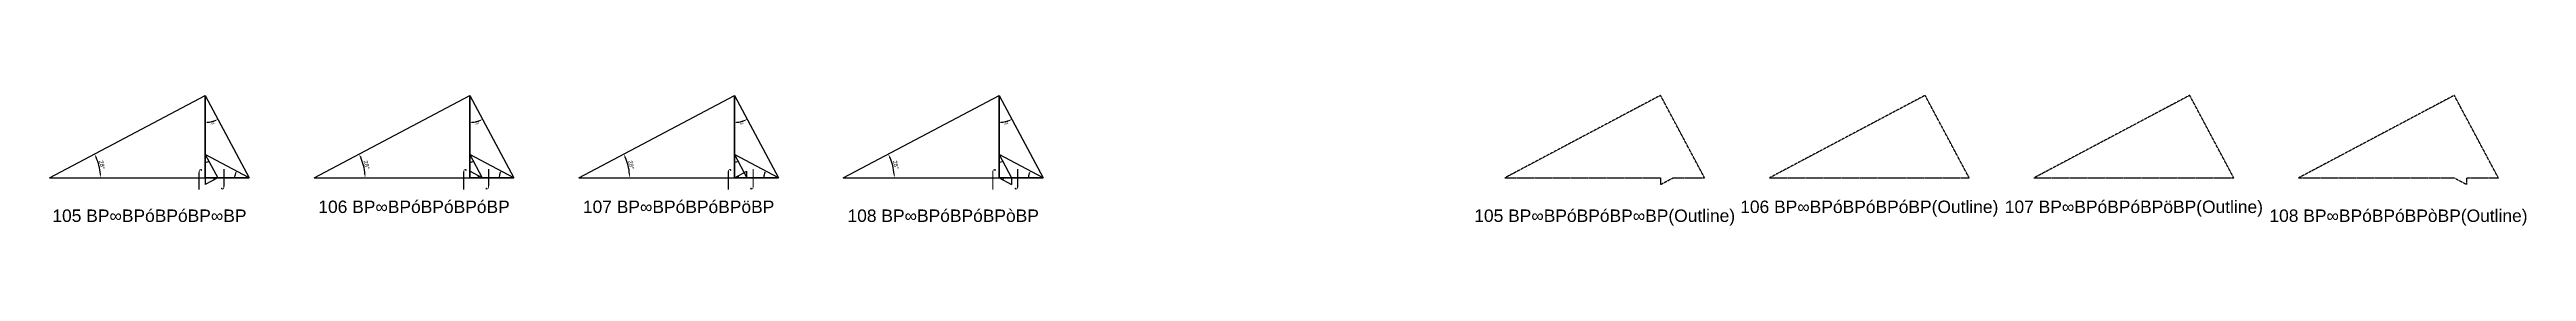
# Model space of a CAD drawing. Header units: millimetres. Extents: x 130908 to 599272, y -2842299 to 24518.
# Drawn here: x 181873 to 420424, y -930936 to -918347 of the extents above; entities that cross this region are included whole.
import ezdxf
from ezdxf.enums import TextEntityAlignment as Align

# ---------------------------------------------------------------- set-up
doc = ezdxf.new("R2010")
doc.units = ezdxf.units.MM
doc.header["$PDMODE"] = 35
doc.linetypes.add('DASHED', pattern=[19.05, 12.7, -6.35])
for name, color, linetype in [('BASE', 170, 'Continuous'), ('HYPOTENUSE', 20, 'Continuous'), ('PERPENDICULAR', 90, 'Continuous')]:
    doc.layers.add(name, color=color, linetype=linetype)
doc.styles.add('Arial', font='arial.ttf')
doc.dimstyles.new('ISO-25', dxfattribs={"dimtxt": 250, "dimasz": 100, "dimexe": 1.25, "dimexo": 0.625, "dimgap": 100, "dimtad": 1, "dimdec": 0, "dimtxsty": 'Arial', "dimcen": 2.5, "dimadec": 0, "dimazin": 0, "dimtfac": 1, "dimtdec": 0, "dimtmove": 0, "dimatfit": 3, "dimfxl": 1, "dimarcsym": 0})

# ---------------------------------------------------------------- blocks, each defined once
blk = doc.blocks.new('*D2')
at = {"color": 0, "lineweight": -2, "ltscale": 100, "transparency": 16777216}
blk.add_arc((0, 0), 4906, 4.08845, 23.91155, dxfattribs=at)
at = {"color": 0, "ltscale": 100, "transparency": 16777216}
for points in [[(4432, 1963), (4537, 2014), (4332, 2303)], [(4952, 352), (4835, 348), (4906, 0)]]:
    blk.add_solid(points, dxfattribs=at)
at = {"layer": 'Defpoints', "color": 0, "ltscale": 100, "transparency": 16777216}
for p in [(15000, 7976), (0, 0), (0, 0), (4841, 796), (15000, 0)]:
    blk.add_point(p, dxfattribs=at)
at = {"color": 0, "ltscale": 100, "transparency": 16777216, "insert": (5055, 1260), "char_height": 400, "attachment_point": 5, "rotation": 284, "style": 'Arial'}
blk.add_mtext('28°', dxfattribs=at)
blk = doc.blocks.new('GTN')
at = {"layer": 'BASE'}
blk.add_line((0, 0), (15000, 0), dxfattribs=at)
at = {"layer": 'HYPOTENUSE'}
blk.add_line((0, 0), (15000, 7975.6), dxfattribs=at)
at = {"layer": 'PERPENDICULAR'}
blk.add_line((15000, 0), (15000, 7975.6), dxfattribs=at)
at = {"color": 4, "ltscale": 100}
dim = blk.add_angular_dim_2l(base=(4841, 795.6), line1=((0, 0), (15000, 0)), line2=((0, 0), (15000, 7975.6)), dimstyle='ISO-25', override={"dimtxt": 400, "dimasz": 350, "dimgap": 100}, dxfattribs=at)
dim.commit()
dim.dimension.update_dxf_attribs({"geometry": '*D2', "text_midpoint": (5055.4, 1260.5)})

msp = doc.modelspace()

# ---------------------------------------------------------------- linework, layer by layer
at = {"linetype": 'DASHED', "ltscale": 70}
for p, q in [((196274, -926322), (198672, -926322)), ((221757, -926322), (224155, -926322)), ((247240, -926322), (249637, -926322)), ((272722, -926322), (275120, -926322))]:
    msp.add_line(p, q, dxfattribs=at)
at = {"linetype": 'DASHED'}
for points in [[(322029, -926322), (337029, -926322), (337029, -926960), (338228, -926322), (341270, -926322), (337029, -918347)], [(347512, -926322), (366752, -926322), (362512, -918347)], [(372995, -926322), (392235, -926322), (387995, -918347)], [(398477, -926322), (413477, -926322), (414676, -926960), (414676, -926322), (417718, -926322), (413477, -918347)]]:
    msp.add_lwpolyline(points, close=True, dxfattribs=at)

# ---------------------------------------------------------------- block references
for p in [(181873, -926322), (207356, -926322), (232839, -926322), (258322, -926322)]:
    msp.add_blockref('GTN', p, dxfattribs=at)
at = {"linetype": 'DASHED', "ltscale": 100}
for p, xscale, yscale, zscale, rotation in [((196873, -918347), 0.531709431661479, 0.531709431661479, 0.531709431661479, 270), ((222356, -918347), 0.531709431661479, 0.531709431661479, 0.531709431661479, 270), ((247839, -918347), 0.531709431661479, 0.531709431661479, 0.531709431661479, 270), ((273322, -918347), 0.531709431661479, 0.531709431661479, 0.531709431661479, 270), ((196873, -924068), 0.150322189285358, 0.150322189285358, 0.150322189285358, 270), ((222356, -924068), 0.150322189285358, 0.150322189285358, 0.150322189285358, 270), ((247839, -924068), 0.150322189285358, 0.150322189285358, 0.150322189285358, 270), ((273322, -924068), 0.150322189285358, 0.150322189285358, 0.150322189285358, 270), ((198072, -926322), 0.07992772583102702, 0.07992772583102702, 0.07992772583102702, 180), ((273322, -926322), -0.07992772583102702, 0.07992772583102702, 0.07992772583102702, 180)]:
    msp.add_blockref('GTN', p, dxfattribs=dict(at, xscale=xscale, yscale=yscale, zscale=zscale, rotation=rotation))
for p, xscale, yscale, zscale in [((201114, -926322), -0.282714919717773, 0.282714919717773, 0.282714919717773), ((226597, -926322), -0.282714919717773, 0.282714919717773, 0.282714919717773), ((252080, -926322), -0.282714919717773, 0.282714919717773, 0.282714919717773), ((277563, -926322), -0.282714919717773, 0.282714919717773, 0.282714919717773), ((223555, -926322), -0.07992772583102702, 0.07992772583102702, 0.07992772583102702), ((247839, -926322), 0.07992772583102702, 0.07992772583102702, 0.07992772583102702)]:
    msp.add_blockref('GTN', p, dxfattribs=dict(at, xscale=xscale, yscale=yscale, zscale=zscale))

# ---------------------------------------------------------------- texts
at = {"linetype": 'DASHED', "ltscale": 100, "style": 'Arial'}
for s, p in [('⌠', (196274, -926322)), ('⌡', (198672, -926322)), ('⌠', (221757, -926322)), ('⌡', (224155, -926322)), ('⌠', (247240, -926322)), ('⌡', (249637, -926322)), ('⌠', (272722, -926322)), ('⌡', (275120, -926322)), ('105 BP∞BPóBPóBP∞BP', (191494, -929974)), ('106 BP∞BPóBPóBPóBP', (216977, -929114)), ('107 BP∞BPóBPóBPöBP', (242459, -929114)), ('108 BP∞BPóBPóBPòBP', (267942, -929974)), ('105 BP∞BPóBPóBP∞BP(Outline)', (331649, -929974)), ('106 BP∞BPóBPóBPóBP(Outline)', (357132, -929114)), ('107 BP∞BPóBPóBPöBP(Outline)', (382615, -929114)), ('108 BP∞BPóBPóBPòBP(Outline)', (408098, -929974))]:
    msp.add_text(s, height=1200, dxfattribs=at).set_placement(p, align=Align.MIDDLE_CENTER)

doc.saveas('drawing.dxf')
